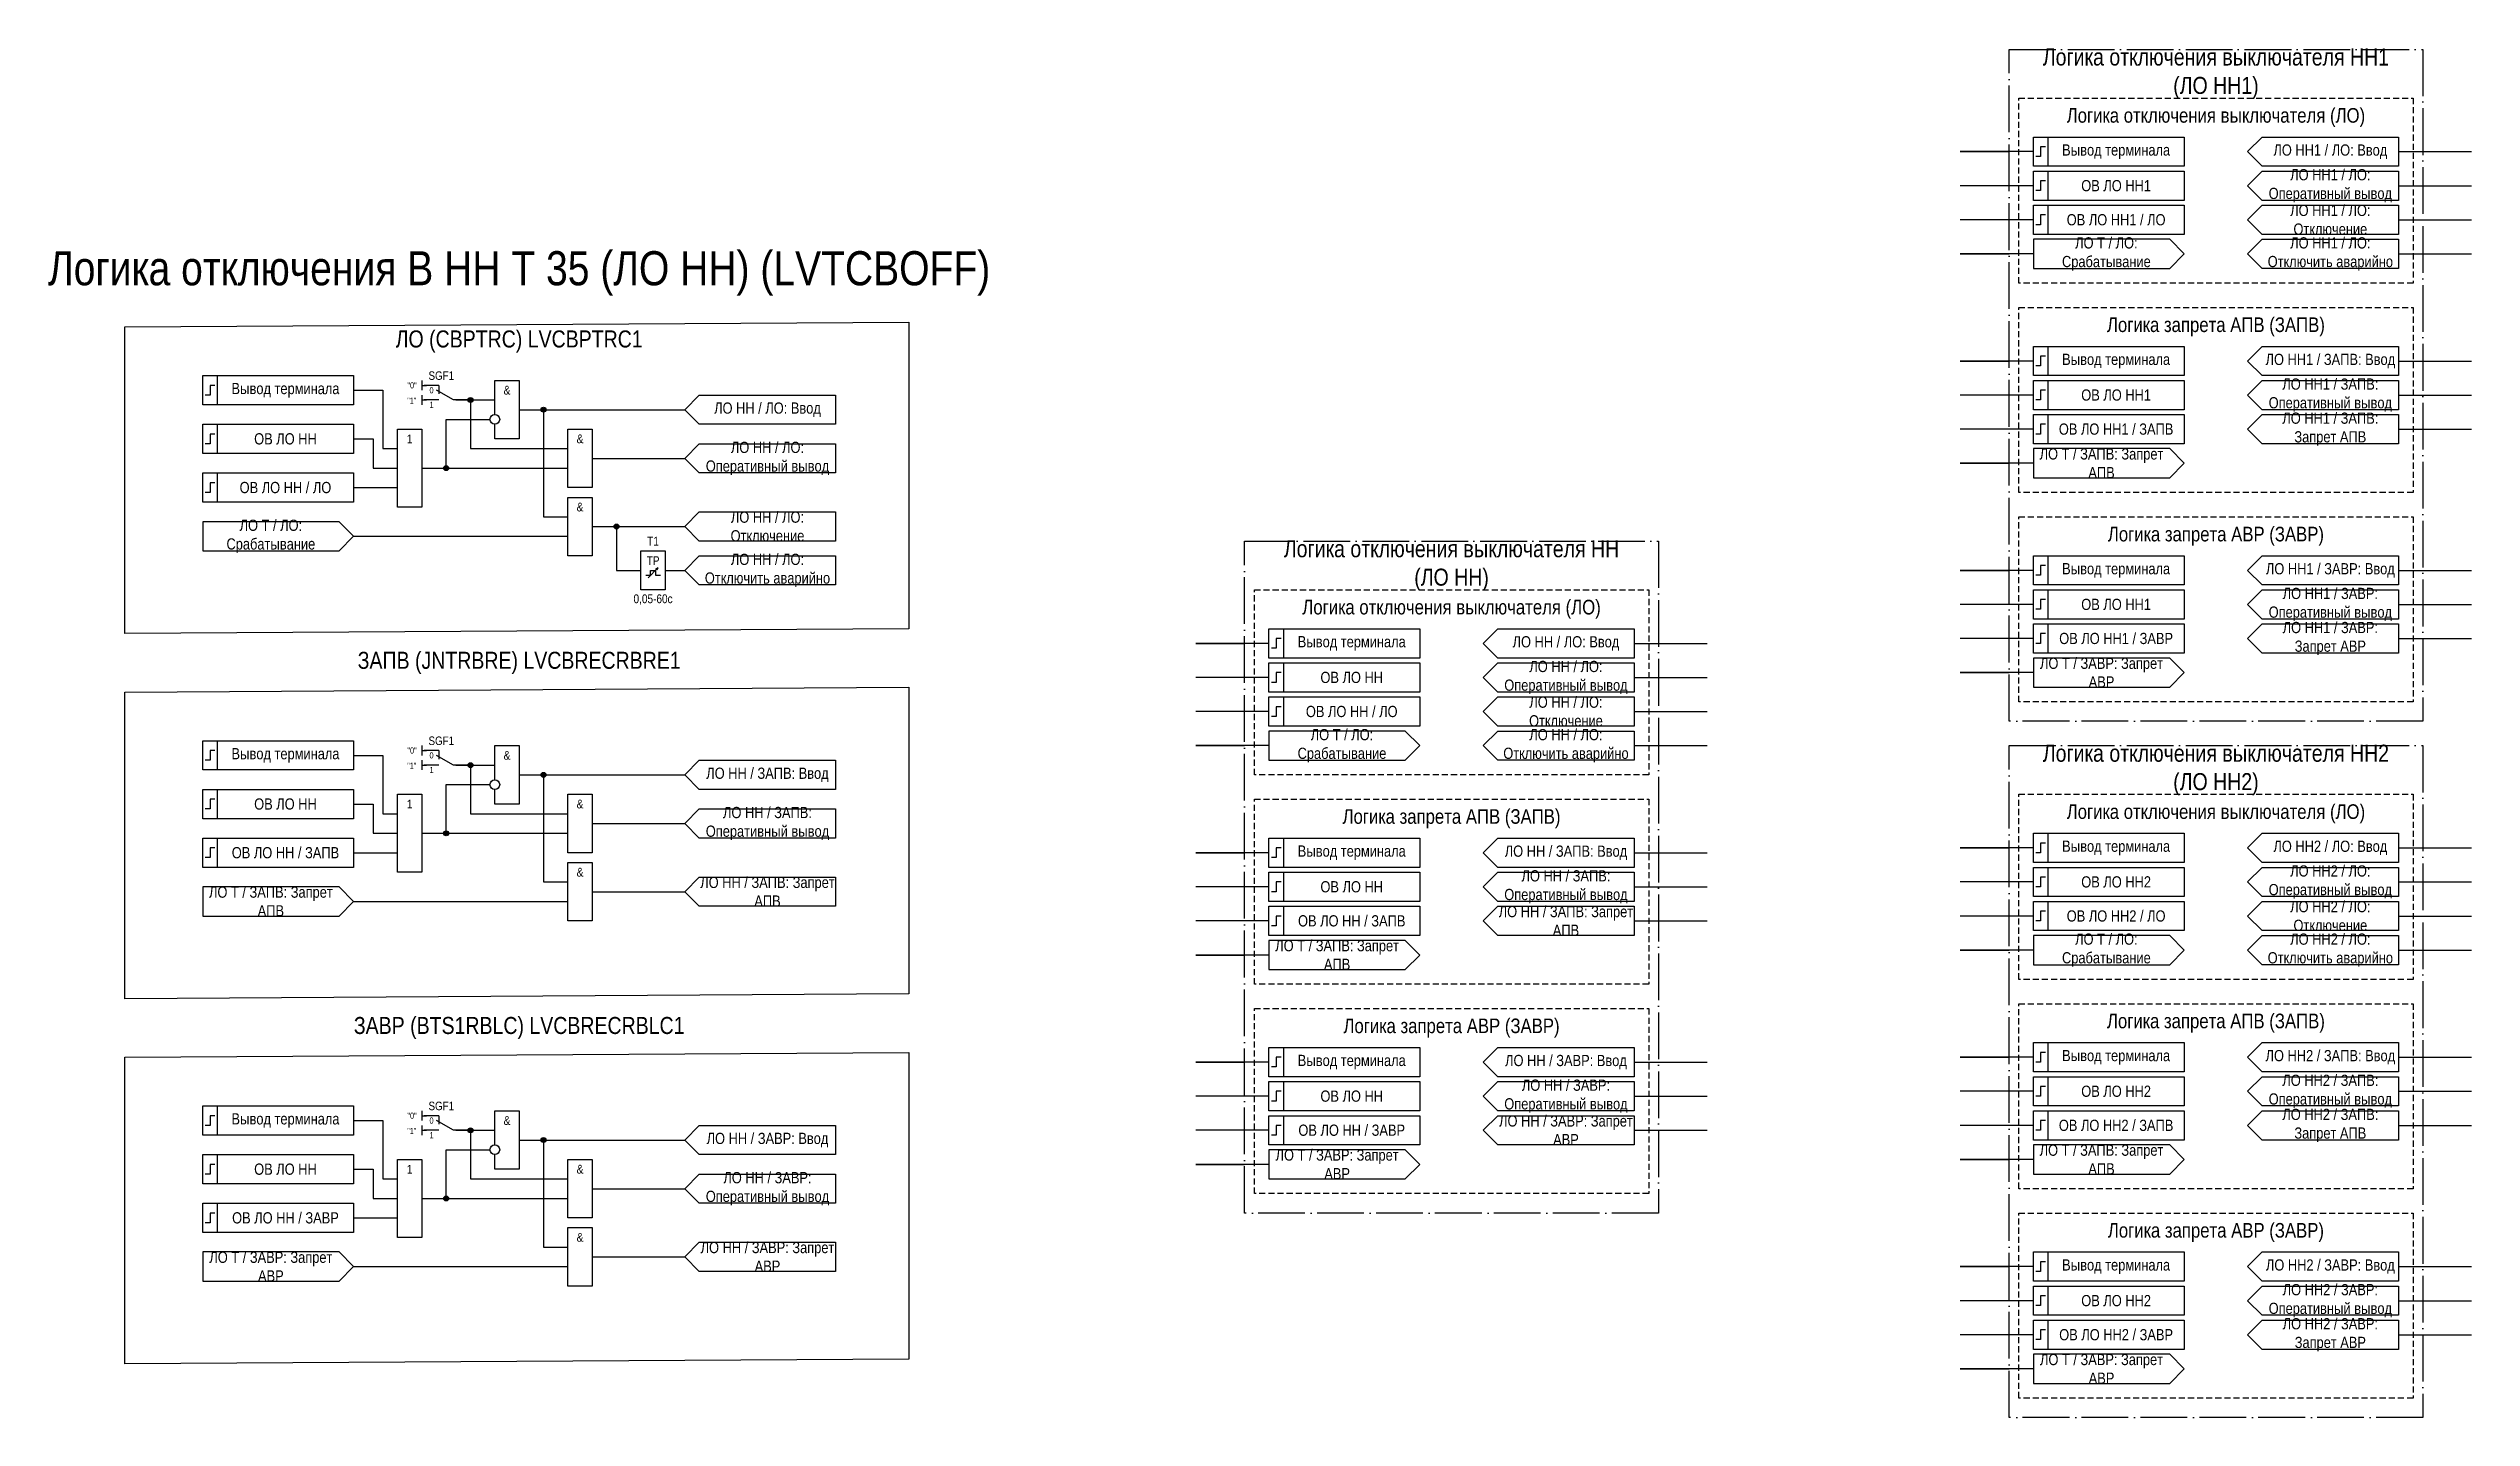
# Model space of a CAD drawing. Header units: millimetres. Extents: x -501 to 482, y 0 to 317.
# Drawn here: x -15.7 to 482, y 10 to 291.2 of the extents above; entities that cross this region are included whole.
import ezdxf
from ezdxf.enums import TextEntityAlignment as Align

# ---------------------------------------------------------------- set-up
doc = ezdxf.new("R2010")
doc.units = ezdxf.units.MM
doc.linetypes.add('ACAD_ISO04W100', pattern=[30, 24, -3, 0, -3])
doc.linetypes.add('штриховая2', pattern=[0.375, 0.25, -0.125])
doc.layers.add('TEXT', color=7, linetype='Continuous', lineweight=25)
doc.layers.add('Основная', color=7, linetype='Continuous')
doc.styles.add('2.5_Gost_RD', font='ARIALN.TTF', dxfattribs={"height": 2.5})
doc.styles.add('3.5_Gost_RD', font='ARIALN.TTF', dxfattribs={"height": 3.5})
doc.styles.add('Вывод', font='ARIALN.TTF', dxfattribs={"height": 2.5})
doc.styles.add('Компонент', font='ARIALN.TTF', dxfattribs={"height": 3.5})

msp = doc.modelspace()

# ---------------------------------------------------------------- texts
at = {"color": 30, "ltscale": 100, "attachment_point": 5, "style": '3.5_Gost_RD'}
for s, insert, char_height, width in [('Логика отключения выключателя НН1 (ЛО НН1)', (429.5, 286), 3.5, 76.6201), ('Логика отключения выключателя (ЛО)', (429.5, 277), 3, 81), ('Логика запрета АПВ (ЗАПВ)', (429.5, 234), 3, 81), ('Логика отключения выключателя НН (ЛО НН)', (272.5, 185), 3.5, 76.6201), ('Логика запрета АВР (ЗАВР)', (429.5, 191), 3, 81), ('Логика отключения выключателя (ЛО)', (272.5, 176), 3, 81), ('Логика отключения выключателя НН2 (ЛО НН2)', (429.5, 143), 3.5, 76.6201), ('Логика запрета АПВ (ЗАПВ)', (272.5, 133), 3, 81), ('Логика отключения выключателя (ЛО)', (429.5, 134), 3, 81), ('Логика запрета АВР (ЗАВР)', (272.5, 90), 3, 81), ('Логика запрета АПВ (ЗАПВ)', (429.5, 91), 3, 81), ('Логика запрета АВР (ЗАВР)', (429.5, 48), 3, 81)]:
    msp.add_mtext(s, dxfattribs=dict(at, insert=insert, char_height=char_height, width=width))
at = {"color": 0, "ltscale": 100, "char_height": 2.3, "width": 28, "attachment_point": 5, "style": '2.5_Gost_RD'}
for insert in [(409, 270), (409, 227), (409, 184), (252, 169), (252, 126), (409, 127), (409, 84), (252, 83), (409, 41)]:
    msp.add_mtext('{\\C256;Вывод терминала}', dxfattribs=dict(at, insert=insert))
at = {"color": 3, "ltscale": 100, "insert": (81, 245), "char_height": 7, "width": 218.5721, "attachment_point": 5, "style": '3.5_Gost_RD'}
msp.add_mtext('Логика отключения В НН Т 35 (ЛО НН) (LVTCBOFF)', dxfattribs=at)
at = {"ltscale": 100, "attachment_point": 5}
for s, insert, char_height, width, style in [('ЛО (CBPTRC) {\\C6;LVCBPTRC1}', (81, 231), 3.5, 140, '3.5_Gost_RD'), ('Вывод терминала', (33, 221), 2.3, 28, '2.5_Gost_RD'), ('&', (78.5, 221), 1.8, 5, '2.5_Gost_RD'), ('1', (58.5, 211), 1.8, 5, '2.5_Gost_RD'), ('&', (93.5, 211), 1.8, 5, '2.5_Gost_RD'), ('&', (93.5, 197), 1.8, 5, '2.5_Gost_RD'), ('T1', (108.5, 190), 1.8, 5, '2.5_Gost_RD'), ('TP', (108.5, 186), 1.8, 5, '2.5_Gost_RD'), ('0,05-60с', (108.5, 178), 1.8, 5, '2.5_Gost_RD'), ('ЗАПВ (JNTRBRE) {\\C6;LVCBRECRBRE1}', (81, 165), 3.5, 140, '3.5_Gost_RD'), ('Вывод терминала', (33, 146), 2.3, 28, '2.5_Gost_RD'), ('&', (78.5, 146), 1.8, 5, '2.5_Gost_RD'), ('1', (58.5, 136), 1.8, 5, '2.5_Gost_RD'), ('&', (93.5, 136), 1.8, 5, '2.5_Gost_RD'), ('&', (93.5, 122), 1.8, 5, '2.5_Gost_RD'), ('ЗАВР (BTS1RBLC) {\\C6;LVCBRECRBLC1}', (81, 90), 3.5, 140, '3.5_Gost_RD'), ('Вывод терминала', (33, 71), 2.3, 28, '2.5_Gost_RD'), ('&', (78.5, 71), 1.8, 5, '2.5_Gost_RD'), ('1', (58.5, 61), 1.8, 5, '2.5_Gost_RD'), ('&', (93.5, 61), 1.8, 5, '2.5_Gost_RD'), ('&', (93.5, 47), 1.8, 5, '2.5_Gost_RD')]:
    msp.add_mtext(s, dxfattribs=dict(at, insert=insert, char_height=char_height, width=width, style=style))
at = {"ltscale": 100, "char_height": 1.25, "attachment_point": 1, "style": '3.5_Gost_RD'}
for insert in [(58, 219.5), (58, 144.5), (58, 69.5)]:
    msp.add_mtext_dynamic_manual_height_columns('"1"', width=2, gutter_width=17.5, heights=[0], dxfattribs=dict(at, insert=insert))
at = {"layer": 'TEXT', "ltscale": 100, "char_height": 2.3, "attachment_point": 5, "style": '2.5_Gost_RD'}
for s, insert, width in [('ЛО НН1 / ЛО: Ввод', (453, 270), 28), ('ЛО НН1 / ЛО: Оперативный вывод', (453, 263), 28), ('ЛО НН1 / ЛО: Отключение ', (453, 256), 28), ('ЛО НН1 / ЛО: Отключить аварийно', (453, 249), 28.0617), ('ЛО НН1 / ЗАПВ: Ввод', (453, 227), 28), ('ЛО НН1 / ЗАПВ: Оперативный вывод', (453, 220), 28), ('ЛО НН / ЛО: Ввод', (132, 217), 28), ('ЛО НН1 / ЗАПВ: Запрет АПВ', (453, 213), 28), ('ЛО НН / ЛО: Оперативный вывод', (132, 207), 28), ('ЛО Т / ЗАПВ: Запрет АПВ', (406, 206), 28), ('ЛО НН / ЛО: Отключение ', (132, 193), 28), ('ЛО НН / ЛО: Отключить аварийно', (132, 184), 27.3369), ('ЛО НН1 / ЗАВР: Ввод', (453, 184), 28), ('ЛО НН1 / ЗАВР: Оперативный вывод', (453, 177), 28), ('ЛО НН / ЛО: Ввод', (296, 169), 28), ('ЛО НН1 / ЗАВР: Запрет АВР', (453, 170), 28), ('ЛО НН / ЛО: Оперативный вывод', (296, 162), 28), ('ЛО Т / ЗАВР: Запрет АВР', (406, 163), 28), ('ЛО НН / ЛО: Отключение ', (296, 155), 28), ('ЛО НН / ЛО: Отключить аварийно', (296, 148), 28.0617), ('ЛО НН / ЗАПВ: Ввод', (132, 142), 28), ('ЛО НН / ЗАПВ: Оперативный вывод', (132, 132), 28), ('ЛО НН / ЗАПВ: Ввод', (296, 126), 28), ('ЛО НН2 / ЛО: Ввод', (453, 127), 28), ('ЛО НН / ЗАПВ: Запрет АПВ', (132, 118), 28), ('ЛО НН / ЗАПВ: Оперативный вывод', (296, 119), 28), ('ЛО НН2 / ЛО: Оперативный вывод', (453, 120), 28), ('ЛО Т / ЗАПВ: Запрет АПВ', (30, 116), 28), ('ЛО НН / ЗАПВ: Запрет АПВ', (296, 112), 28), ('ЛО НН2 / ЛО: Отключение ', (453, 113), 28), ('ЛО НН2 / ЛО: Отключить аварийно', (453, 106), 28.0617), ('ЛО Т / ЗАПВ: Запрет АПВ', (249, 105), 28), ('ЛО НН2 / ЗАПВ: Ввод', (453, 84), 28), ('ЛО НН / ЗАВР: Ввод', (296, 83), 28), ('ЛО НН2 / ЗАПВ: Оперативный вывод', (453, 77), 28), ('ЛО НН / ЗАВР: Оперативный вывод', (296, 76), 28), ('ЛО НН / ЗАВР: Запрет АВР', (296, 69), 28), ('ЛО НН2 / ЗАПВ: Запрет АПВ', (453, 70), 28), ('ЛО НН / ЗАВР: Ввод', (132, 67), 28), ('ЛО Т / ЗАВР: Запрет АВР', (249, 62), 28), ('ЛО Т / ЗАПВ: Запрет АПВ', (406, 63), 28), ('ЛО НН / ЗАВР: Оперативный вывод', (132, 57), 28), ('ЛО НН / ЗАВР: Запрет АВР', (132, 43), 28), ('ЛО Т / ЗАВР: Запрет АВР', (30, 41), 28), ('ЛО НН2 / ЗАВР: Ввод', (453, 41), 28), ('ЛО НН2 / ЗАВР: Оперативный вывод', (453, 34), 28), ('ЛО НН2 / ЗАВР: Запрет АВР', (453, 27), 28), ('ЛО Т / ЗАВР: Запрет АВР', (406, 20), 28)]:
    msp.add_mtext(s, dxfattribs=dict(at, insert=insert, width=width))
at = {"layer": 'TEXT', "color": 0, "ltscale": 100, "char_height": 2.3, "width": 28, "attachment_point": 5, "style": '2.5_Gost_RD'}
for s, insert in [('{\\C256;ОВ ЛО НН1}', (409, 263)), ('{\\C256;ОВ ЛО НН1}', (409, 220)), ('{\\C256;ОВ ЛО НН}', (33, 211)), ('{\\C256;ОВ ЛО НН1}', (409, 177)), ('{\\C256;ОВ ЛО НН}', (252, 162)), ('{\\C256;ОВ ЛО НН}', (33, 136)), ('{\\C256;ОВ ЛО НН}', (252, 119)), ('{\\C256;ОВ ЛО НН2}', (409, 120)), ('{\\C256;ОВ ЛО НН}', (252, 76)), ('{\\C256;ОВ ЛО НН2}', (409, 77)), ('{\\C256;ОВ ЛО НН}', (33, 61)), ('{\\C256;ОВ ЛО НН2}', (409, 34))]:
    msp.add_mtext(s, dxfattribs=dict(at, insert=insert))
at = {"layer": 'Основная', "color": 0, "ltscale": 100, "char_height": 2.3, "width": 28, "attachment_point": 5, "style": '2.5_Gost_RD'}
for s, insert in [('{\\C256;ОВ ЛО НН1 / ЛО}', (409, 256)), ('{\\C256;ЛО Т / ЛО: Срабатывание}', (407, 249)), ('{\\C256;ОВ ЛО НН1 / ЗАПВ}', (409, 213)), ('{\\C256;ОВ ЛО НН / ЛО}', (33, 201)), ('{\\C256;ЛО Т / ЛО: Срабатывание}', (30, 191)), ('{\\C256;ОВ ЛО НН1 / ЗАВР}', (409, 170)), ('{\\C256;ОВ ЛО НН / ЛО}', (252, 155)), ('{\\C256;ЛО Т / ЛО: Срабатывание}', (250, 148)), ('{\\C256;ОВ ЛО НН / ЗАПВ}', (33, 126)), ('{\\C256;ОВ ЛО НН / ЗАПВ}', (252, 112)), ('{\\C256;ЛО Т / ЛО: Срабатывание}', (407, 106)), ('{\\C256;ОВ ЛО НН2 / ЛО}', (409, 113)), ('{\\C256;ОВ ЛО НН / ЗАВР}', (252, 69)), ('{\\C256;ОВ ЛО НН2 / ЗАПВ}', (409, 70)), ('{\\C256;ОВ ЛО НН / ЗАВР}', (33, 51)), ('{\\C256;ОВ ЛО НН2 / ЗАВР}', (409, 27))]:
    msp.add_mtext(s, dxfattribs=dict(at, insert=insert))

# ---------------------------------------------------------------- blocks, each defined once
blk = doc.blocks.new('Точка')
at = {"ltscale": 100}
h = blk.add_hatch(color=256, dxfattribs=at)
h.dxf.hatch_style = 1
edge = h.paths.add_edge_path()
edge.add_arc((0, 0), 0.5, 0, 360)
blk.add_circle((0, 0), 0.5, dxfattribs=at)
blk = doc.blocks.new('*U958')
at = {"layer": 'Основная', "color": 0}
blk.add_line((0, 0), (7, 4), dxfattribs=at)
at = {"layer": 'Основная', "ltscale": 0.35}
blk.add_line((6, 6), (6, 2.5), dxfattribs=at)
blk = doc.blocks.new('*U985')
at = {"layer": 'Основная', "color": 0}
for p, q in [((-3, 6), (-9, 6)), ((-3, 0), (-9, 0)), ((9, 0), (3, 0))]:
    blk.add_line(p, q, dxfattribs=at)
at = {"layer": 'Основная', "ltscale": 0.25, "xscale": -1}
blk.add_blockref('*U958', (3, 0), dxfattribs=at)
at = {"layer": 'Основная'}
for tag, height, style, p in [('ОУ', 3.5, 'Компонент', (-2, 10)), ('В1', 2.5, 'Вывод', (-14, 6)), ('В2', 2.5, 'Вывод', (-6, 4)), ('В3', 2.5, 'Вывод', (-6, -2))]:
    blk.add_attdef(tag, text='', height=height, dxfattribs=dict(at, style=style)).set_placement(p, align=Align.MIDDLE_CENTER)

# ---------------------------------------------------------------- linework, layer by layer
at = {"ltscale": 100}
for p, q in [((392, 270), (377, 270)), ((377, 270), (387, 270)), ((467, 270), (482, 270)), ((392, 263), (377, 263)), ((467, 263), (482, 263)), ((392, 256), (377, 256)), ((467, 256), (482, 256)), ((392, 249), (377, 249)), ((377, 249), (387, 249)), ((467, 249), (482, 249)), ((392, 227), (377, 227)), ((377, 227), (387, 227)), ((467, 227), (482, 227)), ((61, 223), (61, 221)), ((61, 222), (62, 222)), ((61, 220), (61, 218)), ((61, 219), (62, 219)), ((392, 220), (377, 220)), ((467, 220), (482, 220)), ((392, 213), (377, 213)), ((467, 213), (482, 213)), ((392, 206), (377, 206)), ((377, 206), (387, 206)), ((118, 196), (115, 193)), ((115, 193), (118, 190)), ((107.5, 182.5), (109.5, 184.5)), ((109.5, 184.5), (108.99, 184.25)), ((109.5, 184.5), (109.26, 184.02)), ((392, 184), (377, 184)), ((377, 184), (387, 184)), ((467, 184), (482, 184)), ((392, 177), (377, 177)), ((467, 177), (482, 177)), ((392, 170), (377, 170)), ((467, 170), (482, 170)), ((235, 169), (220, 169)), ((220, 169), (230, 169)), ((310, 169), (325, 169)), ((235, 162), (220, 162)), ((310, 162), (325, 162)), ((392, 163), (377, 163)), ((377, 163), (387, 163)), ((235, 155), (220, 155)), ((310, 155), (325, 155)), ((61, 148), (61, 146)), ((61, 147), (62, 147)), ((61, 145), (61, 143)), ((235, 148), (220, 148)), ((220, 148), (230, 148)), ((310, 148), (325, 148)), ((61, 144), (62, 144)), ((235, 126), (220, 126)), ((220, 126), (230, 126)), ((310, 126), (325, 126)), ((392, 127), (377, 127)), ((377, 127), (387, 127)), ((467, 127), (482, 127)), ((118, 121), (115, 118)), ((392, 120), (377, 120)), ((467, 120), (482, 120)), ((115, 118), (118, 115)), ((235, 119), (220, 119)), ((310, 119), (325, 119)), ((235, 112), (220, 112)), ((310, 112), (325, 112)), ((392, 113), (377, 113)), ((467, 113), (482, 113)), ((235, 105), (220, 105)), ((220, 105), (230, 105)), ((392, 106), (377, 106)), ((377, 106), (387, 106)), ((467, 106), (482, 106)), ((235, 83), (220, 83)), ((220, 83), (230, 83)), ((310, 83), (325, 83)), ((392, 84), (377, 84)), ((377, 84), (387, 84)), ((467, 84), (482, 84)), ((235, 76), (220, 76)), ((310, 76), (325, 76)), ((392, 77), (377, 77)), ((467, 77), (482, 77)), ((61, 73), (61, 71)), ((61, 72), (62, 72)), ((61, 70), (61, 68)), ((392, 70), (377, 70)), ((467, 70), (482, 70)), ((61, 69), (62, 69)), ((235, 69), (220, 69)), ((310, 69), (325, 69)), ((235, 62), (220, 62)), ((220, 62), (230, 62)), ((392, 63), (377, 63)), ((377, 63), (387, 63)), ((118, 46), (115, 43)), ((115, 43), (118, 40)), ((392, 41), (377, 41)), ((377, 41), (387, 41)), ((467, 41), (482, 41)), ((392, 34), (377, 34)), ((467, 34), (482, 34)), ((392, 27), (377, 27)), ((467, 27), (482, 27)), ((392, 20), (377, 20)), ((377, 20), (387, 20))]:
    msp.add_line(p, q, dxfattribs=at)
at = {"color": 251, "linetype": 'ACAD_ISO04W100', "lineweight": 30, "ltscale": 0.4, "true_color": 0x58595b}
for points in [[(387, 291), (472, 291), (472, 153), (387, 153)], [(230, 190), (315, 190), (315, 52), (230, 52)], [(387, 148), (472, 148), (472, 10), (387, 10)]]:
    msp.add_lwpolyline(points, close=True, dxfattribs=at)
at = {"linetype": 'штриховая2', "ltscale": 5}
for points in [[(389, 281), (470, 281), (470, 243), (389, 243)], [(389, 238), (470, 238), (470, 200), (389, 200)], [(389, 195), (470, 195), (470, 157), (389, 157)], [(232, 180), (313, 180), (313, 142), (232, 142)], [(232, 137), (313, 137), (313, 99), (232, 99)], [(389, 138), (470, 138), (470, 100), (389, 100)], [(389, 95), (470, 95), (470, 57), (389, 57)], [(232, 94), (313, 94), (313, 56), (232, 56)], [(389, 52), (470, 52), (470, 14), (389, 14)]]:
    msp.add_lwpolyline(points, close=True, dxfattribs=at)
at = {"ltscale": 100}
for points in [[(392, 273), (395, 273), (395, 267), (392, 267)], [(392, 273), (423, 273), (423, 267), (392, 267)], [(392, 266), (395, 266), (395, 260), (392, 260)], [(392, 266), (423, 266), (423, 260), (392, 260)], [(392, 259), (395, 259), (395, 253), (392, 253)], [(392, 259), (423, 259), (423, 253), (392, 253)], [(392, 230), (395, 230), (395, 224), (392, 224)], [(392, 230), (423, 230), (423, 224), (392, 224)], [(16, 224), (19, 224), (19, 218), (16, 218)], [(16, 224), (47, 224), (47, 218), (16, 218)], [(392, 223), (395, 223), (395, 217), (392, 217)], [(392, 223), (423, 223), (423, 217), (392, 217)], [(392, 216), (395, 216), (395, 210), (392, 210)], [(392, 216), (423, 216), (423, 210), (392, 210)], [(16, 214), (19, 214), (19, 208), (16, 208)], [(16, 214), (47, 214), (47, 208), (16, 208)], [(56, 213), (61, 213), (61, 197), (56, 197)], [(91, 213), (96, 213), (96, 201), (91, 201)], [(16, 204), (19, 204), (19, 198), (16, 198)], [(16, 204), (47, 204), (47, 198), (16, 198)], [(91, 199), (96, 199), (96, 187), (91, 187)], [(106, 188), (111, 188), (111, 180), (106, 180)], [(392, 187), (395, 187), (395, 181), (392, 181)], [(392, 187), (423, 187), (423, 181), (392, 181)], [(392, 180), (395, 180), (395, 174), (392, 174)], [(392, 180), (423, 180), (423, 174), (392, 174)], [(235, 172), (238, 172), (238, 166), (235, 166)], [(235, 172), (266, 172), (266, 166), (235, 166)], [(392, 173), (395, 173), (395, 167), (392, 167)], [(392, 173), (423, 173), (423, 167), (392, 167)], [(235, 165), (238, 165), (238, 159), (235, 159)], [(235, 165), (266, 165), (266, 159), (235, 159)], [(235, 158), (238, 158), (238, 152), (235, 152)], [(235, 158), (266, 158), (266, 152), (235, 152)], [(16, 149), (19, 149), (19, 143), (16, 143)], [(16, 149), (47, 149), (47, 143), (16, 143)], [(16, 139), (19, 139), (19, 133), (16, 133)], [(16, 139), (47, 139), (47, 133), (16, 133)], [(56, 138), (61, 138), (61, 122), (56, 122)], [(91, 138), (96, 138), (96, 126), (91, 126)], [(392, 130), (395, 130), (395, 124), (392, 124)], [(392, 130), (423, 130), (423, 124), (392, 124)], [(16, 129), (19, 129), (19, 123), (16, 123)], [(16, 129), (47, 129), (47, 123), (16, 123)], [(235, 129), (238, 129), (238, 123), (235, 123)], [(235, 129), (266, 129), (266, 123), (235, 123)], [(91, 124), (96, 124), (96, 112), (91, 112)], [(235, 122), (238, 122), (238, 116), (235, 116)], [(235, 122), (266, 122), (266, 116), (235, 116)], [(392, 123), (395, 123), (395, 117), (392, 117)], [(392, 123), (423, 123), (423, 117), (392, 117)], [(235, 115), (238, 115), (238, 109), (235, 109)], [(235, 115), (266, 115), (266, 109), (235, 109)], [(392, 116), (395, 116), (395, 110), (392, 110)], [(392, 116), (423, 116), (423, 110), (392, 110)], [(235, 86), (238, 86), (238, 80), (235, 80)], [(235, 86), (266, 86), (266, 80), (235, 80)], [(392, 87), (395, 87), (395, 81), (392, 81)], [(392, 87), (423, 87), (423, 81), (392, 81)], [(392, 80), (395, 80), (395, 74), (392, 74)], [(392, 80), (423, 80), (423, 74), (392, 74)], [(235, 79), (238, 79), (238, 73), (235, 73)], [(235, 79), (266, 79), (266, 73), (235, 73)], [(16, 74), (19, 74), (19, 68), (16, 68)], [(16, 74), (47, 74), (47, 68), (16, 68)], [(235, 72), (238, 72), (238, 66), (235, 66)], [(235, 72), (266, 72), (266, 66), (235, 66)], [(392, 73), (395, 73), (395, 67), (392, 67)], [(392, 73), (423, 73), (423, 67), (392, 67)], [(16, 64), (19, 64), (19, 58), (16, 58)], [(16, 64), (47, 64), (47, 58), (16, 58)], [(56, 63), (61, 63), (61, 47), (56, 47)], [(91, 63), (96, 63), (96, 51), (91, 51)], [(16, 54), (19, 54), (19, 48), (16, 48)], [(16, 54), (47, 54), (47, 48), (16, 48)], [(91, 49), (96, 49), (96, 37), (91, 37)], [(392, 44), (395, 44), (395, 38), (392, 38)], [(392, 44), (423, 44), (423, 38), (392, 38)], [(392, 37), (395, 37), (395, 31), (392, 31)], [(392, 37), (423, 37), (423, 31), (392, 31)], [(392, 30), (395, 30), (395, 24), (392, 24)], [(392, 30), (423, 30), (423, 24), (392, 24)]]:
    msp.add_lwpolyline(points, close=True, dxfattribs=at)
at = {"lineweight": 30, "ltscale": 100}
for points in [[(394.5, 271), (393.5, 271), (393.5, 269), (392.5, 269)], [(394.5, 264), (393.5, 264), (393.5, 262), (392.5, 262)], [(394.5, 257), (393.5, 257), (393.5, 255), (392.5, 255)], [(394.5, 228), (393.5, 228), (393.5, 226), (392.5, 226)], [(18.5, 222), (17.5, 222), (17.5, 220), (16.5, 220)], [(394.5, 221), (393.5, 221), (393.5, 219), (392.5, 219)], [(18.5, 212), (17.5, 212), (17.5, 210), (16.5, 210)], [(394.5, 214), (393.5, 214), (393.5, 212), (392.5, 212)], [(18.5, 202), (17.5, 202), (17.5, 200), (16.5, 200)], [(394.5, 185), (393.5, 185), (393.5, 183), (392.5, 183)], [(394.5, 178), (393.5, 178), (393.5, 176), (392.5, 176)], [(237.5, 170), (236.5, 170), (236.5, 168), (235.5, 168)], [(394.5, 171), (393.5, 171), (393.5, 169), (392.5, 169)], [(237.5, 163), (236.5, 163), (236.5, 161), (235.5, 161)], [(237.5, 156), (236.5, 156), (236.5, 154), (235.5, 154)], [(18.5, 147), (17.5, 147), (17.5, 145), (16.5, 145)], [(18.5, 137), (17.5, 137), (17.5, 135), (16.5, 135)], [(18.5, 127), (17.5, 127), (17.5, 125), (16.5, 125)], [(237.5, 127), (236.5, 127), (236.5, 125), (235.5, 125)], [(394.5, 128), (393.5, 128), (393.5, 126), (392.5, 126)], [(237.5, 120), (236.5, 120), (236.5, 118), (235.5, 118)], [(394.5, 121), (393.5, 121), (393.5, 119), (392.5, 119)], [(237.5, 113), (236.5, 113), (236.5, 111), (235.5, 111)], [(394.5, 114), (393.5, 114), (393.5, 112), (392.5, 112)], [(394.5, 85), (393.5, 85), (393.5, 83), (392.5, 83)], [(237.5, 84), (236.5, 84), (236.5, 82), (235.5, 82)], [(237.5, 77), (236.5, 77), (236.5, 75), (235.5, 75)], [(394.5, 78), (393.5, 78), (393.5, 76), (392.5, 76)], [(18.5, 72), (17.5, 72), (17.5, 70), (16.5, 70)], [(237.5, 70), (236.5, 70), (236.5, 68), (235.5, 68)], [(394.5, 71), (393.5, 71), (393.5, 69), (392.5, 69)], [(18.5, 62), (17.5, 62), (17.5, 60), (16.5, 60)], [(18.5, 52), (17.5, 52), (17.5, 50), (16.5, 50)], [(394.5, 42), (393.5, 42), (393.5, 40), (392.5, 40)], [(394.5, 35), (393.5, 35), (393.5, 33), (392.5, 33)], [(394.5, 28), (393.5, 28), (393.5, 26), (392.5, 26)]]:
    msp.add_lwpolyline(points, dxfattribs=at)
at = {"ltscale": 100}
for points in [[(436, 270), (439, 273), (467, 273), (467, 267), (439, 267), (436, 270)], [(436, 263), (439, 266), (467, 266), (467, 260), (439, 260), (436, 263)], [(423, 249), (420, 252), (392, 252), (392, 246), (420, 246), (423, 249)], [(436, 227), (439, 230), (467, 230), (467, 224), (439, 224), (436, 227)], [(47, 221), (53, 221), (53, 209), (56, 209)], [(68, 219), (76, 219)], [(68, 219), (71, 219), (71, 209), (91, 209)], [(76, 216), (76, 223), (81, 223), (81, 211), (76, 211), (76, 214)], [(115, 217), (118, 220), (146, 220), (146, 214), (118, 214), (115, 217)], [(436, 220), (439, 223), (467, 223), (467, 217), (439, 217), (436, 220)], [(61, 205), (66, 205), (66, 215), (75, 215)], [(81, 217), (115, 217)], [(81, 217), (86, 217), (86, 195), (91, 195)], [(47, 211), (51, 211), (51, 205), (56, 205)], [(115, 207), (118, 210), (146, 210), (146, 204), (118, 204), (115, 207)], [(61, 205), (91, 205)], [(96, 207), (115, 207)], [(423, 206), (420, 209), (392, 209), (392, 203), (420, 203), (423, 206)], [(47, 201), (56, 201)], [(115, 193), (118, 196), (146, 196), (146, 190), (118, 190), (115, 193)], [(47, 191), (44, 194), (16, 194), (16, 188), (44, 188), (47, 191)], [(47, 191), (91, 191)], [(96, 193), (115, 193)], [(96, 193), (101, 193), (101, 184), (106, 184)], [(115, 184), (118, 187), (146, 187), (146, 181), (118, 181), (115, 184)], [(436, 184), (439, 187), (467, 187), (467, 181), (439, 181), (436, 184)], [(107, 183), (108, 183), (108, 184), (109, 184), (109, 183), (110, 183)], [(111, 184), (115, 184)], [(436, 177), (439, 180), (467, 180), (467, 174), (439, 174), (436, 177)], [(279, 169), (282, 172), (310, 172), (310, 166), (282, 166), (279, 169)], [(279, 162), (282, 165), (310, 165), (310, 159), (282, 159), (279, 162)], [(423, 163), (420, 166), (392, 166), (392, 160), (420, 160), (423, 163)], [(266, 148), (263, 151), (235, 151), (235, 145), (263, 145), (266, 148)], [(47, 146), (53, 146), (53, 134), (56, 134)], [(76, 141), (76, 148), (81, 148), (81, 136), (76, 136), (76, 139)], [(115, 142), (118, 145), (146, 145), (146, 139), (118, 139), (115, 142)], [(61, 130), (66, 130), (66, 140), (75, 140)], [(68, 144), (76, 144)], [(68, 144), (71, 144), (71, 134), (91, 134)], [(81, 142), (115, 142)], [(81, 142), (86, 142), (86, 120), (91, 120)], [(47, 136), (51, 136), (51, 130), (56, 130)], [(115, 132), (118, 135), (146, 135), (146, 129), (118, 129), (115, 132)], [(61, 130), (91, 130)], [(96, 132), (115, 132)], [(436, 127), (439, 130), (467, 130), (467, 124), (439, 124), (436, 127)], [(47, 126), (56, 126)], [(279, 126), (282, 129), (310, 129), (310, 123), (282, 123), (279, 126)], [(115, 118), (118, 121), (146, 121), (146, 115), (118, 115), (115, 118)], [(279, 119), (282, 122), (310, 122), (310, 116), (282, 116), (279, 119)], [(436, 120), (439, 123), (467, 123), (467, 117), (439, 117), (436, 120)], [(47, 116), (44, 119), (16, 119), (16, 113), (44, 113), (47, 116)], [(47, 116), (91, 116)], [(96, 118), (115, 118)], [(266, 105), (263, 108), (235, 108), (235, 102), (263, 102), (266, 105)], [(423, 106), (420, 109), (392, 109), (392, 103), (420, 103), (423, 106)], [(279, 83), (282, 86), (310, 86), (310, 80), (282, 80), (279, 83)], [(436, 84), (439, 87), (467, 87), (467, 81), (439, 81), (436, 84)], [(436, 77), (439, 80), (467, 80), (467, 74), (439, 74), (436, 77)], [(279, 76), (282, 79), (310, 79), (310, 73), (282, 73), (279, 76)], [(47, 71), (53, 71), (53, 59), (56, 59)], [(76, 66), (76, 73), (81, 73), (81, 61), (76, 61), (76, 64)], [(115, 67), (118, 70), (146, 70), (146, 64), (118, 64), (115, 67)], [(61, 55), (66, 55), (66, 65), (75, 65)], [(68, 69), (76, 69)], [(68, 69), (71, 69), (71, 59), (91, 59)], [(81, 67), (115, 67)], [(81, 67), (86, 67), (86, 45), (91, 45)], [(266, 62), (263, 65), (235, 65), (235, 59), (263, 59), (266, 62)], [(423, 63), (420, 66), (392, 66), (392, 60), (420, 60), (423, 63)], [(47, 61), (51, 61), (51, 55), (56, 55)], [(115, 57), (118, 60), (146, 60), (146, 54), (118, 54), (115, 57)], [(61, 55), (91, 55)], [(96, 57), (115, 57)], [(47, 51), (56, 51)], [(115, 43), (118, 46), (146, 46), (146, 40), (118, 40), (115, 43)], [(47, 41), (44, 44), (16, 44), (16, 38), (44, 38), (47, 41)], [(47, 41), (91, 41)], [(96, 43), (115, 43)], [(436, 41), (439, 44), (467, 44), (467, 38), (439, 38), (436, 41)], [(436, 34), (439, 37), (467, 37), (467, 31), (439, 31), (436, 34)], [(423, 20), (420, 23), (392, 23), (392, 17), (420, 17), (423, 20)]]:
    msp.add_lwpolyline(points, dxfattribs=at)
at = {"color": 3, "ltscale": 100}
for points in [[(0, 234), (161, 235), (161, 172), (0, 171)], [(0, 159), (161, 160), (161, 97), (0, 96)], [(0, 84), (161, 85), (161, 22), (0, 21)]]:
    msp.add_lwpolyline(points, close=True, dxfattribs=at)
for centre in [(76, 215), (76, 140), (76, 65)]:
    msp.add_circle(centre, 1)
at = {"layer": 'Основная', "ltscale": 100}
for points in [[(467, 259), (467, 253), (439, 253), (436, 256), (439, 259)], [(467, 252), (467, 246), (439, 246), (436, 249), (439, 252)], [(467, 216), (467, 210), (439, 210), (436, 213), (439, 216)], [(467, 173), (467, 167), (439, 167), (436, 170), (439, 173)], [(310, 158), (310, 152), (282, 152), (279, 155), (282, 158)], [(310, 151), (310, 145), (282, 145), (279, 148), (282, 151)], [(310, 115), (310, 109), (282, 109), (279, 112), (282, 115)], [(467, 116), (467, 110), (439, 110), (436, 113), (439, 116)], [(467, 109), (467, 103), (439, 103), (436, 106), (439, 109)], [(310, 72), (310, 66), (282, 66), (279, 69), (282, 72)], [(467, 73), (467, 67), (439, 67), (436, 70), (439, 73)], [(467, 30), (467, 24), (439, 24), (436, 27), (439, 30)]]:
    msp.add_lwpolyline(points, close=True, dxfattribs=at)

# ---------------------------------------------------------------- block references
at = {"ltscale": 100}
for p in [(71, 219), (86, 217), (66, 205), (101, 193), (71, 144), (86, 142), (66, 130), (71, 69), (86, 67), (66, 55)]:
    msp.add_blockref('Точка', p, dxfattribs=at)
at = {"layer": 'Основная', "ltscale": 0.25, "xscale": 0.5, "yscale": 0.5, "zscale": 0.5}
for p in [(66, 219), (66, 144), (66, 69)]:
    msp.add_blockref('*U985', p, dxfattribs=at).add_auto_attribs({'ОУ': 'SGF1', 'В1': '"0"', 'В2': '0', 'В3': '1'})

msp.set_redraw_order([(e.dxf.handle, doc.entitydb.next_handle()) for e in msp.query("TEXT MTEXT ATTDEF DIMENSION ARC_DIMENSION")])  # texts and dimensions are drawn at this point

doc.saveas('drawing.dxf')
